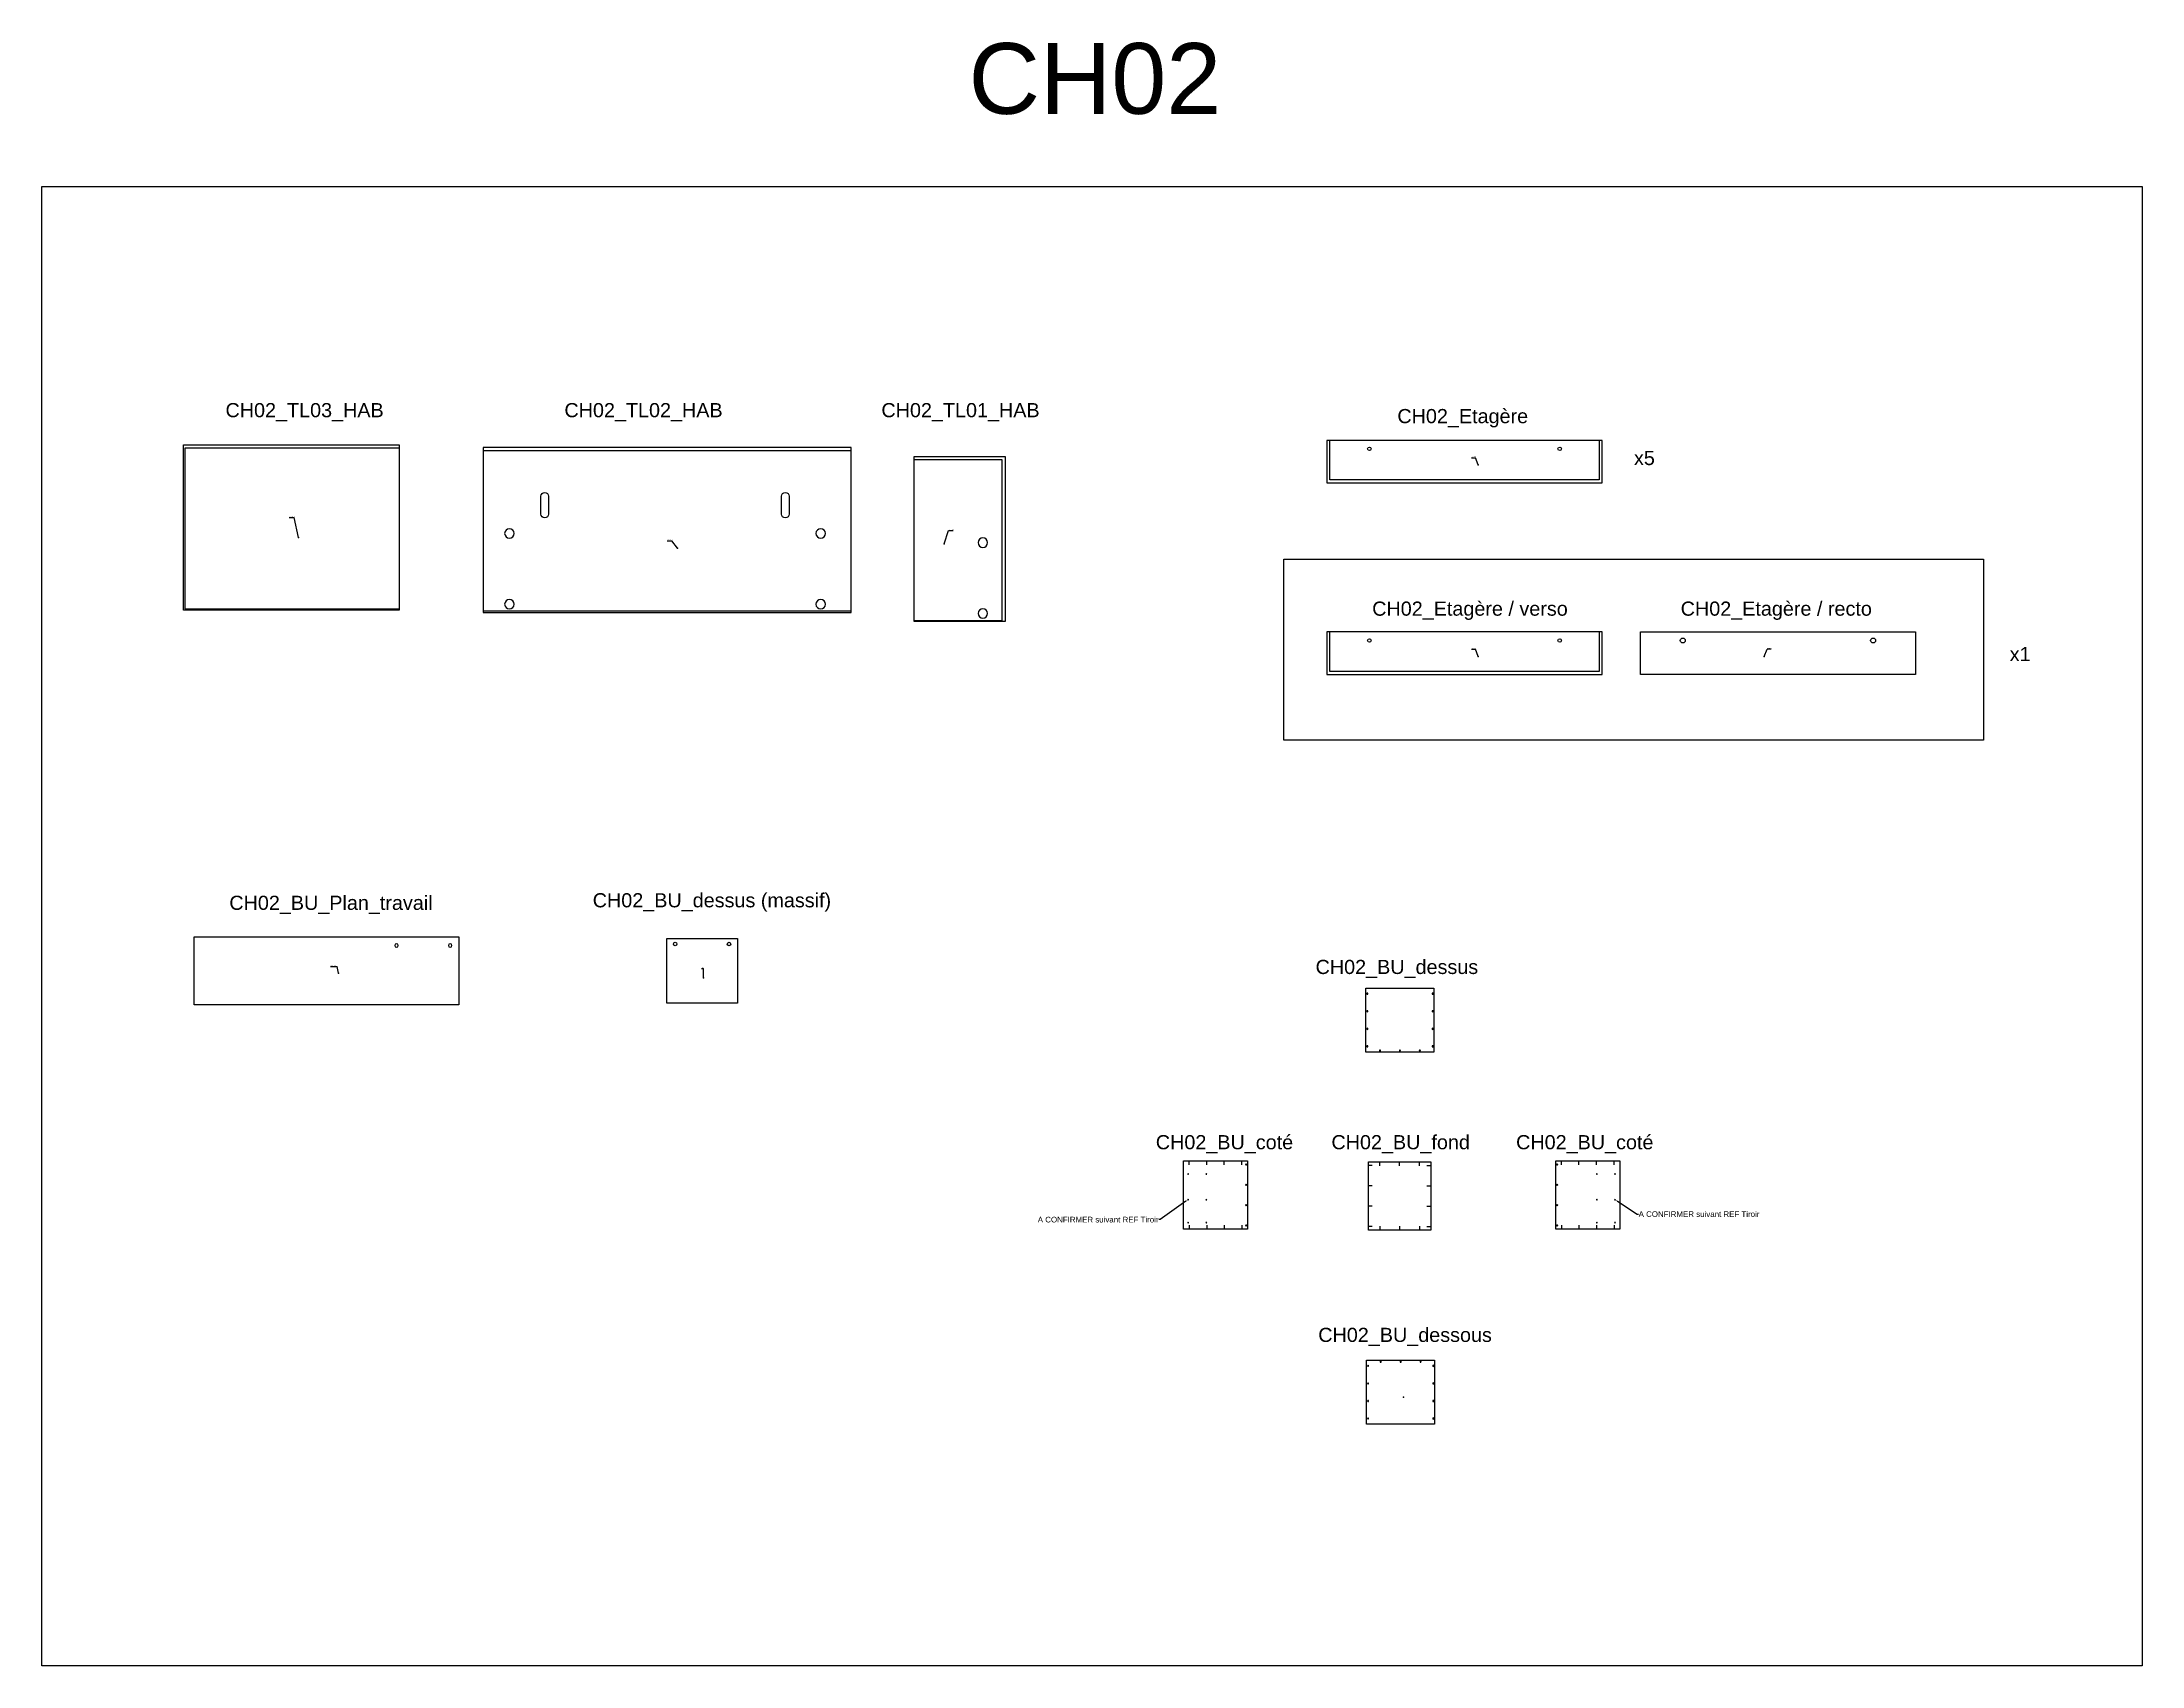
# Model space of a CAD drawing. Header units: millimetres. Extents: x 22572 to 140558, y -12987 to 35546.
# Drawn here: x 55338 to 70178, y 17461 to 28932 of the extents above; entities that cross this region are included whole.
import ezdxf
from ezdxf import colors
from ezdxf.entities.mleader import LeaderData, LeaderLine
from ezdxf.math import Vec2, Vec3

# ---------------------------------------------------------------- set-up
doc = ezdxf.new("R2010")
doc.units = ezdxf.units.MM
for name, color, linetype in [('Parcours', 30, 'Continuous'), ('Percage 5 prof.9', 200, 'Continuous'), ('Percage 8 prof.14', 160, 'Continuous'), ('Percage chant 8 prof.28', 10, 'Continuous'), ('Poche prof.4', 10, 'Continuous'), ('Poche prof.5.5', 150, 'Continuous'), ('Poche prof.6', 140, 'Continuous'), ('Poche prof.8', 210, 'Continuous'), ('TEXTE', 7, 'Continuous')]:
    doc.layers.add(name, color=color, linetype=linetype)
doc.styles.add('MtXpl_IsonormD', font='I011000D.TTF')
doc.styles.add('Objet', font='arial.ttf', dxfattribs={"height": 100})
doc.styles.get("Standard").update_dxf_attribs({"font": 'arial.ttf', "height": 4})

msp = doc.modelspace()

# ---------------------------------------------------------------- hatches: boundary and pattern name
for points in [[(65489, 25945), (65489, 25945), (65489, 25946), (65489, 25946), (65489, 25946), (65489, 25946), (65489, 25946), (65489, 25946), (65489, 25946), (65489, 25946), (65489, 25946), (65489, 25946), (65489, 25946), (65489, 25946), (65489, 25946), (65489, 25946), (65489, 25946), (65489, 25947), (65489, 25947), (65489, 25947), (65489, 25947), (65489, 25947), (65489, 25947), (65489, 25947), (65489, 25947), (65489, 25947), (65489, 25947), (65489, 25947), (65489, 25947), (65489, 25947), (65489, 25947), (65488, 25947), (65488, 25947), (65488, 25947), (65488, 25947), (65488, 25947), (65488, 25947), (65488, 25947), (65488, 25947), (65488, 25947), (65488, 25947), (65488, 25947), (65488, 25947), (65488, 25947), (65488, 25947), (65488, 25947), (65488, 25946), (65488, 25946), (65488, 25946), (65488, 25946), (65488, 25946), (65488, 25946), (65488, 25946), (65488, 25946), (65488, 25946), (65488, 25946), (65488, 25946), (65488, 25946), (65488, 25946), (65488, 25946), (65488, 25946), (65488, 25946), (65488, 25945), (65488, 25945), (65488, 25945), (65488, 25945), (65488, 25945), (65488, 25945), (65488, 25945), (65489, 25945), (65489, 25945), (65489, 25945)], [(57151, 25433), (57151, 25433), (57151, 25433), (57151, 25433), (57151, 25433), (57151, 25433), (57152, 25433), (57152, 25433), (57152, 25433), (57152, 25433), (57152, 25433), (57152, 25433), (57152, 25433), (57152, 25433), (57152, 25433), (57152, 25433), (57152, 25433), (57152, 25434), (57152, 25434), (57152, 25434), (57152, 25434), (57152, 25434), (57152, 25434), (57152, 25434), (57152, 25434), (57152, 25434), (57151, 25434), (57151, 25434), (57151, 25434), (57151, 25434), (57151, 25434), (57151, 25434), (57151, 25434), (57151, 25434), (57151, 25434), (57151, 25434), (57151, 25434), (57151, 25434), (57151, 25434), (57151, 25434), (57150, 25434), (57150, 25434), (57150, 25434), (57150, 25434), (57150, 25434), (57150, 25434), (57150, 25434), (57150, 25434), (57150, 25434), (57150, 25434), (57150, 25434), (57150, 25433), (57150, 25433), (57150, 25433), (57150, 25433), (57150, 25433), (57150, 25433), (57150, 25433), (57150, 25433), (57150, 25433), (57150, 25433), (57150, 25433), (57150, 25433), (57150, 25433), (57151, 25433), (57151, 25433), (57151, 25433), (57151, 25433), (57151, 25433), (57151, 25433), (57151, 25433), (57151, 25433)], [(61713, 25388), (61713, 25388), (61713, 25388), (61713, 25388), (61713, 25388), (61714, 25388), (61714, 25388), (61714, 25388), (61714, 25388), (61714, 25388), (61714, 25388), (61714, 25388), (61714, 25388), (61714, 25388), (61714, 25388), (61714, 25388), (61714, 25388), (61714, 25388), (61714, 25388), (61714, 25388), (61714, 25388), (61714, 25388), (61714, 25388), (61714, 25388), (61714, 25389), (61714, 25389), (61714, 25389), (61714, 25389), (61714, 25389), (61714, 25389), (61714, 25389), (61714, 25389), (61714, 25389), (61714, 25389), (61714, 25389), (61714, 25389), (61714, 25389), (61714, 25389), (61714, 25389), (61713, 25389), (61713, 25389), (61713, 25389), (61713, 25389), (61713, 25389), (61713, 25389), (61713, 25389), (61713, 25389), (61713, 25389), (61713, 25389), (61713, 25389), (61713, 25389), (61713, 25389), (61713, 25389), (61713, 25389), (61713, 25389), (61713, 25389), (61713, 25389), (61713, 25388), (61713, 25388), (61713, 25388), (61713, 25388), (61713, 25388), (61713, 25388), (61713, 25388), (61713, 25388), (61713, 25388), (61713, 25388), (61713, 25388), (61713, 25388), (61713, 25388), (61713, 25388), (61713, 25388)], [(59829, 25358), (59829, 25358), (59829, 25358), (59829, 25358), (59829, 25358), (59829, 25358), (59829, 25358), (59829, 25358), (59829, 25358), (59829, 25358), (59829, 25358), (59829, 25358), (59829, 25359), (59829, 25359), (59829, 25359), (59829, 25359), (59829, 25359), (59829, 25359), (59829, 25359), (59829, 25359), (59829, 25359), (59829, 25359), (59829, 25359), (59829, 25359), (59829, 25359), (59829, 25359), (59829, 25359), (59829, 25359), (59828, 25359), (59828, 25359), (59828, 25359), (59828, 25359), (59828, 25359), (59828, 25359), (59828, 25359), (59828, 25359), (59828, 25359), (59828, 25359), (59828, 25359), (59828, 25359), (59828, 25359), (59828, 25359), (59828, 25359), (59828, 25359), (59828, 25359), (59828, 25359), (59828, 25358), (59828, 25358), (59828, 25358), (59828, 25358), (59828, 25358), (59828, 25358), (59828, 25358), (59828, 25358), (59828, 25358), (59828, 25358), (59828, 25358), (59828, 25358), (59828, 25358), (59828, 25358), (59828, 25358), (59828, 25358), (59828, 25358), (59828, 25358), (59828, 25358), (59828, 25358), (59829, 25358), (59829, 25358), (59829, 25358), (59829, 25358), (59829, 25358), (59829, 25358)], [(65489, 24592), (65489, 24592), (65489, 24592), (65489, 24592), (65489, 24592), (65489, 24592), (65489, 24592), (65489, 24592), (65489, 24592), (65489, 24592), (65489, 24592), (65489, 24592), (65489, 24592), (65489, 24593), (65489, 24593), (65489, 24593), (65489, 24593), (65489, 24593), (65489, 24593), (65489, 24593), (65489, 24593), (65489, 24593), (65489, 24593), (65489, 24593), (65489, 24593), (65489, 24593), (65489, 24593), (65489, 24593), (65489, 24593), (65489, 24593), (65489, 24593), (65488, 24593), (65488, 24593), (65488, 24593), (65488, 24593), (65488, 24593), (65488, 24593), (65488, 24593), (65488, 24593), (65488, 24593), (65488, 24593), (65488, 24593), (65488, 24593), (65488, 24593), (65488, 24593), (65488, 24593), (65488, 24593), (65488, 24593), (65488, 24593), (65488, 24593), (65488, 24593), (65488, 24592), (65488, 24592), (65488, 24592), (65488, 24592), (65488, 24592), (65488, 24592), (65488, 24592), (65488, 24592), (65488, 24592), (65488, 24592), (65488, 24592), (65488, 24592), (65488, 24592), (65488, 24592), (65488, 24592), (65488, 24592), (65488, 24592), (65488, 24592), (65489, 24592), (65489, 24592), (65489, 24592)], [(67507, 24592), (67507, 24592), (67507, 24592), (67507, 24592), (67507, 24592), (67507, 24592), (67507, 24592), (67507, 24592), (67507, 24592), (67507, 24592), (67507, 24592), (67507, 24592), (67507, 24592), (67507, 24593), (67507, 24593), (67507, 24593), (67507, 24593), (67507, 24593), (67507, 24593), (67507, 24593), (67507, 24593), (67507, 24593), (67507, 24593), (67507, 24593), (67507, 24593), (67507, 24593), (67507, 24593), (67507, 24593), (67507, 24593), (67507, 24593), (67507, 24593), (67508, 24593), (67508, 24593), (67508, 24593), (67508, 24593), (67508, 24593), (67508, 24593), (67508, 24593), (67508, 24593), (67508, 24593), (67508, 24593), (67508, 24593), (67508, 24593), (67508, 24593), (67508, 24593), (67508, 24593), (67508, 24593), (67508, 24593), (67508, 24593), (67508, 24593), (67508, 24593), (67508, 24592), (67508, 24592), (67508, 24592), (67508, 24592), (67508, 24592), (67508, 24592), (67508, 24592), (67508, 24592), (67508, 24592), (67508, 24592), (67508, 24592), (67508, 24592), (67508, 24592), (67508, 24592), (67508, 24592), (67508, 24592), (67508, 24592), (67508, 24592), (67507, 24592), (67507, 24592), (67507, 24592)], [(57434, 22355), (57434, 22355), (57434, 22355), (57434, 22355), (57434, 22355), (57434, 22355), (57434, 22355), (57434, 22355), (57434, 22355), (57434, 22355), (57434, 22355), (57434, 22356), (57434, 22356), (57434, 22356), (57434, 22356), (57434, 22356), (57434, 22356), (57434, 22356), (57434, 22356), (57434, 22356), (57434, 22356), (57434, 22356), (57434, 22356), (57434, 22356), (57434, 22356), (57434, 22357), (57434, 22357), (57434, 22357), (57434, 22357), (57434, 22357), (57434, 22357), (57434, 22357), (57434, 22357), (57433, 22357), (57433, 22357), (57433, 22357), (57433, 22357), (57433, 22357), (57433, 22357), (57433, 22357), (57433, 22357), (57433, 22357), (57433, 22357), (57433, 22356), (57433, 22356), (57433, 22356), (57433, 22356), (57433, 22356), (57433, 22356), (57433, 22356), (57433, 22356), (57433, 22356), (57433, 22356), (57433, 22356), (57433, 22356), (57433, 22356), (57433, 22356), (57433, 22355), (57433, 22355), (57433, 22355), (57433, 22355), (57433, 22355), (57433, 22355), (57433, 22355), (57433, 22355), (57433, 22355), (57433, 22355), (57433, 22355), (57433, 22355), (57433, 22355), (57433, 22355), (57434, 22355)], [(60013, 22323), (60014, 22323), (60014, 22323), (60014, 22323), (60014, 22323), (60014, 22323), (60014, 22323), (60014, 22323), (60014, 22323), (60014, 22323), (60014, 22323), (60014, 22323), (60014, 22323), (60014, 22323), (60014, 22323), (60014, 22323), (60014, 22323), (60014, 22323), (60014, 22323), (60014, 22323), (60014, 22324), (60014, 22324), (60014, 22324), (60014, 22324), (60014, 22324), (60014, 22324), (60014, 22324), (60014, 22324), (60014, 22324), (60014, 22324), (60014, 22324), (60014, 22324), (60014, 22324), (60014, 22324), (60014, 22324), (60014, 22324), (60013, 22324), (60013, 22324), (60013, 22324), (60013, 22324), (60013, 22324), (60013, 22324), (60013, 22324), (60013, 22324), (60013, 22324), (60013, 22324), (60013, 22324), (60013, 22324), (60013, 22324), (60013, 22324), (60013, 22324), (60013, 22324), (60013, 22324), (60013, 22323), (60013, 22323), (60013, 22323), (60013, 22323), (60013, 22323), (60013, 22323), (60013, 22323), (60013, 22323), (60013, 22323), (60013, 22323), (60013, 22323), (60013, 22323), (60013, 22323), (60013, 22323), (60013, 22323), (60013, 22323), (60013, 22323), (60013, 22323), (60013, 22323)], [(64959, 19359), (64959, 19359), (64959, 19359), (64960, 19359), (64960, 19359), (64960, 19359), (64960, 19359), (64960, 19359), (64960, 19359), (64960, 19359), (64960, 19360), (64960, 19360), (64960, 19360), (64960, 19360), (64960, 19360), (64960, 19360), (64960, 19360), (64960, 19360), (64960, 19360), (64960, 19360), (64960, 19360), (64960, 19360), (64960, 19360), (64960, 19360), (64960, 19361), (64960, 19361), (64960, 19361), (64960, 19361), (64959, 19361), (64959, 19361), (64959, 19361), (64959, 19361), (64959, 19361), (64959, 19361), (64959, 19361), (64959, 19361), (64959, 19361), (64959, 19361), (64959, 19361), (64959, 19361), (64959, 19361), (64959, 19361), (64958, 19361), (64958, 19360), (64958, 19360), (64958, 19360), (64958, 19360), (64958, 19360), (64958, 19360), (64958, 19360), (64958, 19360), (64958, 19360), (64958, 19360), (64958, 19360), (64958, 19360), (64958, 19360), (64958, 19360), (64958, 19359), (64958, 19359), (64958, 19359), (64958, 19359), (64959, 19359), (64959, 19359), (64959, 19359), (64959, 19359), (64959, 19359), (64959, 19359), (64959, 19359), (64959, 19359), (64959, 19359), (64959, 19359), (64959, 19359)]]:
    msp.add_hatch(color=256).paths.add_polyline_path(points)

# ---------------------------------------------------------------- linework, layer by layer
for p, q in [((65439, 25996), (65467, 25996)), ((65488, 25946), (65467, 25996)), ((57086, 25573), (57120, 25573)), ((57151, 25433), (57120, 25573)), ((59756, 25408), (59790, 25408)), ((59828, 25358), (59790, 25408)), ((61713, 25388), (61744, 25481)), ((61744, 25481), (61777, 25481)), ((65439, 24643), (65467, 24643)), ((65488, 24593), (65467, 24643)), ((67508, 24593), (67529, 24643)), ((67557, 24643), (67529, 24643)), ((57378, 22403), (57423, 22403)), ((57433, 22356), (57423, 22403)), ((59998, 22388), (60013, 22388)), ((60013, 22323), (60013, 22388))]:
    msp.add_line(p, q)
for points in [[(55338, 27911), (70178, 27911), (70178, 17461), (55338, 17461)], [(66363, 25819), (66363, 26118), (64418, 26118), (64418, 25819)], [(56339, 24920), (56339, 26086), (57862, 26086), (57862, 24920)], [(61056, 24903), (61056, 26069), (58456, 26069), (58456, 24903)], [(62145, 26004), (62145, 24838), (61502, 24838), (61502, 26004)], [(64114, 25280), (69057, 25280), (69057, 24001), (64114, 24001)], [(66363, 24465), (66363, 24765), (64418, 24765), (64418, 24465)], [(66633, 24465), (66633, 24765), (68578, 24765), (68578, 24465)], [(58283, 22131), (56413, 22131), (56413, 22611), (58283, 22611)], [(60253, 22599), (60253, 22142), (59753, 22142), (59753, 22599)], [(65174, 21798), (64694, 21798), (64694, 22250), (65174, 22250)], [(63857, 20547), (63405, 20547), (63405, 21029), (63857, 21029)], [(65153, 21022), (65153, 20540), (64711, 20540), (64711, 21022)], [(66487, 20547), (66035, 20547), (66035, 21029), (66487, 21029)], [(65179, 19169), (64699, 19169), (64699, 19621), (65179, 19621)]]:
    msp.add_lwpolyline(points, close=True)
for centre in [(64718, 26059), (66063, 26059), (64718, 24705), (66063, 24705)]:
    msp.add_circle(centre, 12.5)
at = {"extrusion": (0, 0, -1)}
for centre in [(-61987, 25396), (-61987, 24896)]:
    msp.add_circle(centre, 33.5, dxfattribs=at)
for p in [(65488, 25946), (57151, 25433), (61713, 25388), (59828, 25358), (65488, 24593), (67508, 24593), (57433, 22356), (60013, 22323), (64959, 19360)]:
    msp.add_point(p)
at = {"layer": 'Parcours'}
for points in [[(58918, 25598, -1), (58864, 25598), (58864, 25724, -1), (58918, 25724)], [(60618, 25598, -1), (60564, 25598), (60564, 25724, -1), (60618, 25724)]]:
    msp.add_lwpolyline(points, format="xyb", close=True, dxfattribs=at)
at = {"layer": 'Parcours', "extrusion": (0, 0, -1)}
for centre in [(-58641, 25461), (-60841, 25461), (-58641, 24961), (-60841, 24961)]:
    msp.add_circle(centre, 33.5, dxfattribs=at)
at = {"layer": 'Percage 5 prof.9', "transparency": 33554687, "extrusion": (0, 0, -1)}
for centre in [(-63438, 20936), (-63566, 20936), (-66326, 20936), (-66454, 20936), (-63438, 20755), (-63566, 20755), (-66326, 20755), (-66454, 20755), (-63438, 20593), (-63566, 20593), (-66326, 20593), (-66454, 20593)]:
    msp.add_circle(centre, 2.5, dxfattribs=at)
at = {"layer": 'Percage 8 prof.14', "transparency": 33554687, "extrusion": (0, 0, -1)}
for centre in [(-64704, 22210), (-65165, 22210), (-64704, 22086), (-64704, 21962), (-65165, 22086), (-65165, 21962), (-64704, 21838), (-65165, 21838), (-64793, 21808), (-64934, 21808), (-65075, 21808), (-63848, 21004), (-66045, 21004), (-63848, 20860), (-66045, 20860), (-63848, 20716), (-66045, 20716), (-63848, 20572), (-66045, 20572), (-64798, 19611), (-64939, 19611), (-65080, 19611), (-64709, 19581), (-64709, 19457), (-65170, 19581), (-65170, 19457), (-64709, 19333), (-65170, 19333), (-64709, 19209), (-65170, 19209)]:
    msp.add_circle(centre, 4, dxfattribs=at)
at = {"layer": 'Percage chant 8 prof.28'}
for p, q in [((63445, 21001), (63445, 21029)), ((63569, 21001), (63569, 21029)), ((63693, 21001), (63693, 21029)), ((63817, 21001), (63817, 21029)), ((64739, 20997), (64711, 20997)), ((64791, 20994), (64791, 21022)), ((64932, 20994), (64932, 21022)), ((65073, 20994), (65073, 21022)), ((65125, 20997), (65153, 20997)), ((66075, 21001), (66075, 21029)), ((66199, 21001), (66199, 21029)), ((66323, 21001), (66323, 21029)), ((66447, 21001), (66447, 21029)), ((64739, 20853), (64711, 20853)), ((65125, 20853), (65153, 20853)), ((64739, 20709), (64711, 20709)), ((65125, 20709), (65153, 20709)), ((63445, 20575), (63445, 20547)), ((63569, 20575), (63569, 20547)), ((63693, 20575), (63693, 20547)), ((63817, 20575), (63817, 20547)), ((64739, 20565), (64711, 20565)), ((64791, 20568), (64791, 20540)), ((64932, 20568), (64932, 20540)), ((65073, 20568), (65073, 20540)), ((65125, 20565), (65153, 20565)), ((66075, 20575), (66075, 20547)), ((66199, 20575), (66199, 20547)), ((66323, 20575), (66323, 20547)), ((66447, 20575), (66447, 20547))]:
    msp.add_line(p, q, dxfattribs=at)
at = {"layer": 'Poche prof.4', "extrusion": (0, 0, -1)}
for centre in [(-57843, 22550), (-58223, 22550)]:
    msp.add_circle(centre, 12.5, dxfattribs=at)
at = {"layer": 'Poche prof.4'}
for centre in [(59813, 22561), (60193, 22561)]:
    msp.add_circle(centre, 12.5, dxfattribs=at)
at = {"layer": 'Poche prof.5.5'}
for points in [[(64439, 25840), (64439, 26118), (64418, 26118), (64418, 25819), (66363, 25819), (66363, 26118), (66342, 26118), (66342, 25840)], [(64439, 24486), (64439, 24765), (64418, 24765), (64418, 24465), (66363, 24465), (66363, 24765), (66342, 24765), (66342, 24486)]]:
    msp.add_lwpolyline(points, close=True, dxfattribs=at)
at = {"layer": 'Poche prof.6'}
for centre in [(66933, 24705), (68278, 24705)]:
    msp.add_circle(centre, 17.5, dxfattribs=at)
at = {"layer": 'Poche prof.8'}
for points in [[(57862, 24928), (57862, 24920), (56339, 24920), (56339, 26086), (57862, 26086), (57862, 26064), (56347, 26064), (56347, 24928)], [(58456, 26047), (61056, 26047), (61056, 26069), (58456, 26069)], [(62123, 25982), (61502, 25982), (61502, 26004), (62145, 26004), (62145, 24838), (61502, 24838), (61502, 24846), (62123, 24846)], [(58456, 24903), (61056, 24903), (61056, 24911), (58456, 24911)]]:
    msp.add_lwpolyline(points, close=True, dxfattribs=at)

# ---------------------------------------------------------------- texts
at = {"style": 'MtXpl_IsonormD'}
for s, p in [('CH02_Etagere', (65440, 26003)), (' 1945', (65440, 25997)), ('CH01_TL03_HAB', (57087, 25580)), (' 1166', (57087, 25574)), ('CH01_TL02_HAB', (59757, 25415)), (' 2600', (59757, 25409)), ('CH01_TL01_HAB', (61745, 25487)), (' 643', (61745, 25482)), ('CH02_Etagere', (65440, 24649)), (' 1945', (65440, 24644)), ('CH02_Etagere', (67529, 24649)), (' 1945', (67546, 24644)), ('CH03_BU_Plan_travail', (57379, 22410)), (' 1870', (57379, 22404)), ('Dessus', (59999, 22395)), (' 500', (59999, 22389))]:
    msp.add_text(s, height=3.5, dxfattribs=at).set_placement(p)
at = {"layer": 'TEXTE', "transparency": 33554687, "attachment_point": 1, "style": 'Objet'}
for s, width, insert, char_height in [('\\pi6830.92631;CH02', 15376.04, (55055, 28925), 500), ('CH02_TL03_HAB', 867.25, (56635, 26382), 100), ('CH02_TL02_HAB', 867.25, (59030, 26382), 100), ('CH02_TL01_HAB', 867.25, (61270, 26382), 100), ('CH02_Etagère', 1472.21, (64916, 26340), 100), ('x5', 1472.21, (66588, 26044), 100), ('CH02_Etagère / verso', 1472.21, (64738, 24980), 100), ('CH02_Etagère / recto', 1472.21, (66918, 24980), 100), ('x1', 1472.21, (69243, 24659), 100), ('CH02_BU_Plan_travail', 867.25, (56662, 22902), 100), ('CH02_BU_dessus (massif)', 1831.79, (59230, 22920), 100), ('CH02_BU_dessus', 867.25, (64338, 22449), 100), ('CH02_BU_coté', 867.25, (63209, 21211), 100), ('CH02_BU_fond', 867.25, (64450, 21211), 100), ('CH02_BU_coté', 867.25, (65755, 21211), 100), ('CH02_BU_dessous', 867.25, (64357, 19850), 100)]:
    msp.add_mtext_dynamic_manual_height_columns(s, width=width, gutter_width=500, heights=[0], dxfattribs=dict(at, insert=insert, char_height=char_height))

# ---------------------------------------------------------------- leaders
at = {"layer": 'TEXTE'}
ml = msp.add_multileader_mtext('Standard', dxfattribs=at)
ml.set_content('{\\C256;A CONFIRMER suivant REF Tiroir }', color=256)
ml.set_leader_properties()
ml.build(insert=Vec2(0, 0))
ml.multileader.update_dxf_attribs({"dogleg_length": 10, "arrow_head_size": 20})
ctx = ml.context
ctx.base_point, ctx.char_height, ctx.arrow_head_size, ctx.landing_gap_size, ctx.plane_origin = Vec3(62374, 20614), 40, 20, 1, Vec3(63438, 20755)
notes = []
notes.append((ctx, [(0, (1, 1, 0), (63241, 20614), (-1, 0), 10, [(0, [(63438, 20755)], 0, [])])]))
ctx.mtext.insert, ctx.mtext.flow_direction = Vec3(62375, 20634), 5
ml = msp.add_multileader_mtext('Standard', dxfattribs=at)
ml.set_content('A CONFIRMER suivant REF Tiroir ', color=256)
ml.set_leader_properties()
ml.build(insert=Vec2(0, 0))
ml.multileader.update_dxf_attribs({"dogleg_length": 10, "arrow_head_size": 20})
ctx = ml.context
ctx.base_point, ctx.char_height, ctx.arrow_head_size, ctx.landing_gap_size, ctx.plane_origin = Vec3(66620, 20652), 40, 20, 1, Vec3(66454, 20755)
notes.append((ctx, [(0, (1, 1, 0), (66610, 20652), (1, 0), 10, [(0, [(66454, 20755)], 0, [])])]))
ctx.mtext.insert, ctx.mtext.flow_direction = Vec3(66621, 20673), 5
for ctx, leaders in notes:
    for number, flags, end, landing, length, lines in leaders:
        leader = LeaderData()
        leader.index, (leader.has_last_leader_line, leader.has_dogleg_vector, leader.attachment_direction) = number, flags
        leader.last_leader_point, leader.dogleg_vector, leader.dogleg_length = Vec3(end), Vec3(landing), length
        for number, points, colour, breaks in lines:
            line = LeaderLine()
            line.index, line.vertices, line.color, line.breaks = number, Vec3.list(points), colors.encode_raw_color(colour), breaks
            leader.lines.append(line)
        ctx.leaders.append(leader)

doc.saveas('drawing.dxf')
